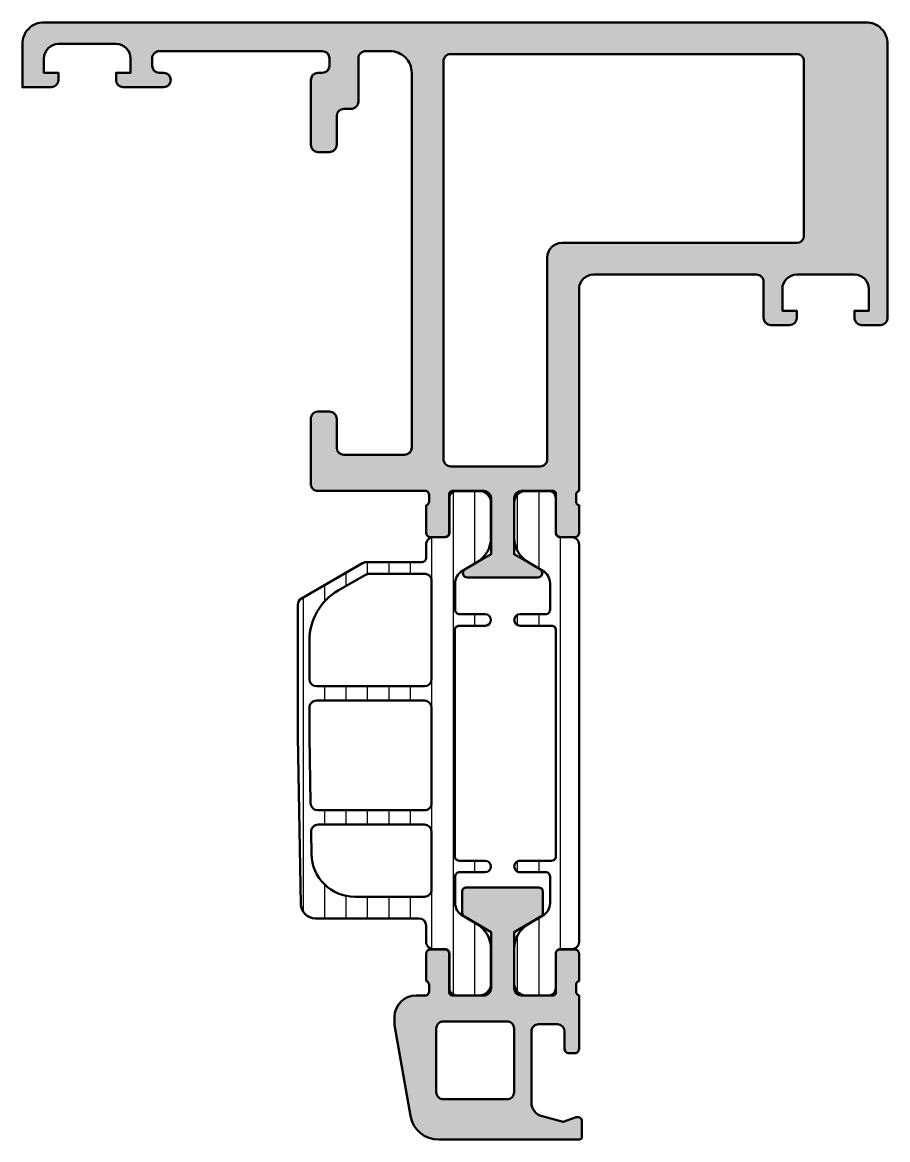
# Model space of a CAD drawing. Extents: x -38.8 to 21.2, y 0 to 77.5.
import ezdxf

# ---------------------------------------------------------------- set-up
doc = ezdxf.new("R2010")
doc.units = 0
for name, color, linetype, lineweight in [('0S-Alu contour', 7, 'Continuous', 50), ('0S-Alu hatch', 252, 'Continuous', 25), ('0S-Plastic contour', 254, 'Continuous', 50), ('0S-Plastic hatch', 253, 'Continuous', 25)]:
    doc.layers.add(name, color=color, linetype=linetype, lineweight=lineweight)
pattern_1 = [(90, (0, 0), (-1.4859, 0), [])]

# ---------------------------------------------------------------- blocks, each defined once
blk = doc.blocks.new('357640__D321DD7D_961F_43FC_97DF_E1B0B6BE4AD1_')
at = {"layer": '0S-Alu hatch'}
h = blk.add_hatch(color=256, dxfattribs=at)
edge = h.paths.add_edge_path()
edge.add_line((-12.99999111273661, 7.939770151971302), (-11.89141286335394, 1.652680338422811))
edge.add_arc((-9.921797072591012, 1.999975078920257), 1.999999999999967, 189.9999530246873, 269.9999438409196)
edge.add_line((-9.921799032912727, -2.49210787486e-05), (-0.1999980454593881, -3.44500075755e-05))
edge.add_arc((-0.1999978494272128, 0.1999655499923278), 0.1999999999999994, 269.9999438409185, 360.0000483193646)
edge.add_line((2.1505727155e-06, 0.1999657186323972), (3.0541311489e-06, 1.271507101952622))
edge.add_arc((-0.2999969458687346, 1.271507354922263), 0.2999999999999901, 359.9999516881788, 470.001608166355)
edge.add_line((-0.402610901356761, 1.553412261121314), (-1.299997385649582, 1.226761767533417))
edge.add_line((-1.299997385649582, 1.226761767533417), (-2.759085612879559, 1.617723279705401))
edge.add_ellipse((-2.500266567777028, 2.58364910599451), major_axis=(-1.000000000000041, 0), ratio=1, start_angle=-4.9885519899817155e-05, end_angle=75.00000000000011, ccw=False)
edge.add_line((-3.500266567776691, 2.583649976661082), (-3.500262224592113, 7.499993549540462))
edge.add_ellipse((-3.000262224592454, 7.499993114164766), major_axis=(-0.4999999999998485, 0), ratio=1, start_angle=269.99995010963244, end_angle=359.99995011448, ccw=False)
edge.add_line((-3.000261789216864, 7.999993114164425), (-1.69999106029406, 7.999991981951481))
edge.add_ellipse((-1.699991495669848, 7.499991981951694), major_axis=(-0.4999999999999764, 0), ratio=1, start_angle=180.0000498928255, end_angle=269.9999501096096, ccw=False)
edge.add_line((-1.199991495670062, 7.499992417348734), (-1.199992540909292, 6.299604201717173))
edge.add_arc((-0.9001633338710276, 6.299591513113746), 0.2998292073067519, 179.9975752747276, 269.999950109574)
edge.add_line((-0.9001635949479693, 5.999762305807108), (-0.4999928019965339, 5.999761957358558))
edge.add_arc((-0.4999925407716788, 6.299761957358448), 0.3000000000000043, 269.9999501097277, 360.0000498928255)
edge.add_line((-0.1999925407717882, 6.299762218596671), (-0.1999893188470096, 9.999926895736422))
edge.add_ellipse((-0.121151435311873, 10.26745236404763), major_axis=(-0.2789001399702585, 0), ratio=1, start_angle=-1.1645893691591027, end_angle=73.5801235853803, ccw=False)
edge.add_line((-0.3999939644481334, 10.27312087534456), (-0.3999939644865051, 10.72741138597161))
edge.add_ellipse((-0.1211258688441177, 10.73307204547211), major_axis=(-0.2789255417368448, 0), ratio=1, start_angle=-73.57540543989722, end_angle=1.1628700777038148, ccw=False)
edge.add_line((-0.1999929645093701, 11.00061538598822), (-0.1999929646692422, 12.89993187537024))
edge.add_arc((-0.4999929646694952, 12.89993187534518), 0.3000000000002529, 0, 90.00000000484599)
edge.add_line((-0.4999929646948687, 13.19993187534543), (-1.499992964693944, 13.19993187526132))
edge.add_arc((-1.499992964668969, 12.89993187526072), 0.3000000000006011, 90.00000000476997, 180)
edge.add_line((-1.79999296466957, 12.89993187526072), (-1.799992964441365, 10.19996781677526))
edge.add_ellipse((-1.999992964441279, 10.19996781675836), major_axis=(-0.199999999999914, 0), ratio=1, start_angle=89.99994870546038, end_angle=180, ccw=False)
edge.add_line((-1.999993143493, 9.999967816758526), (-4.200008155299624, 9.999969786340728))
edge.add_ellipse((-4.20000733844904, 10.49996965851335), major_axis=(-0.4999998721732901, 0), ratio=1, start_angle=-7.174747167937312e-05, end_angle=89.9999063957942, ccw=False)
edge.add_line((-4.700007210621938, 10.49997028462799), (-4.700003814657719, 14.40000794031817))
edge.add_line((-4.700003814657719, 14.40000794031817), (-2.849986320234549, 15.46811389085599))
edge.add_arc((-2.999986094006327, 15.72792164260341), 0.2999999999993928, 299.9999501096173, 360.0000234127089)
edge.add_line((-2.699986094006959, 15.72792176519207), (-2.699986694978008, 17.19996889726086))
edge.add_arc((-2.999986694978073, 17.19996877476735), 0.3000000000000897, 2.34127089025e-05, 89.99995010956076)
edge.add_line((-2.999986433752344, 17.49996877476732), (-7.999986433750002, 17.49997312852504))
edge.add_arc((-7.999986694975557, 17.19997312852524), 0.2999999999999119, 89.999950109594, 179.9999765872911)
edge.add_line((-8.299986694975445, 17.1999732511139), (-8.29998609400156, 15.72791863228124))
edge.add_arc((-7.999986094001922, 15.72791875477514), 0.2999999999996634, 180.0000234127089, 239.9999501096357)
edge.add_line((-8.149986320229475, 15.46811126425287), (-6.299983228708683, 14.40000933350303))
edge.add_line((-6.299983228708683, 14.40000933350303), (-6.299986624672918, 10.49997153475755))
edge.add_ellipse((-6.799986259015163, 10.49997173171449), major_axis=(-0.4999996343422841, 0), ratio=1, start_angle=89.99995010902722, end_angle=179.9999774274132, ccw=False)
edge.add_line((-6.799986694395716, 9.999972097372394), (-8.99999330790785, 9.999974159427722))
edge.add_ellipse((-8.999993136049643, 10.19997398781976), major_axis=(-0.1999998283921115, 0), ratio=1, start_angle=0, end_angle=89.99995076620792, ccw=False)
edge.add_line((-9.199992964441753, 10.19997398781976), (-9.199992964669576, 12.89993209095401))
edge.add_arc((-9.499992964669861, 12.89993209092813), 0.3000000000002849, 0, 90.00000000490842)
edge.add_line((-9.499992964695561, 13.19993209092842), (-10.49999296469507, 13.19993209084406))
edge.add_arc((-10.49999296466939, 12.89993209084414), 0.2999999999999119, 90.00000000490365, 180)
edge.add_line((-10.7999929646693, 12.89993209084414), (-10.79999296450925, 11.00061560143632))
edge.add_ellipse((-10.87886006012955, 10.73307226090672), major_axis=(-0.2789255417370709, 0), ratio=1, start_angle=178.8371299319497, end_angle=253.5754054495378, ccw=False)
edge.add_line((-10.59999196448599, 10.7274116014532), (-10.59999196444772, 10.27312109082621))
edge.add_ellipse((-10.87941216304725, 10.26740637174384), major_axis=(-0.2794786313827804, 0), ratio=1, start_angle=106.8845825381984, end_angle=181.1716534613458, ccw=False)
edge.add_line((-10.79823907064438, 9.999975568601519), (-11.49998933780747, 9.999976170763262))
edge.add_arc((-11.49999062493572, 8.499976170763802), 1.500000000000012, 89.9999508353224, 179.9999501071745)
edge.add_line((-12.99999062493516, 8.499977476954918), (-12.99999111273661, 7.939770151971302))
edge = h.paths.add_edge_path()
edge.add_line((-10.10026588176886, 3.299973928765595), (-10.10026205043966, 7.699999296500834))
edge.add_ellipse((-9.600469821645502, 7.700206632494833), major_axis=(-0.4997922718002397, 0), ratio=1, start_angle=-90.02381396960482, end_angle=0.02376883039397626, ccw=False)
edge.add_line((-9.600262091901222, 8.199998861125488), (-5.200261615065691, 8.199995029817844))
edge.add_ellipse((-5.200054279122657, 7.700202800775095), major_axis=(-0.4997922720488109, 0), ratio=1, start_angle=179.9761313946628, end_angle=270.0237688245344, ccw=False)
edge.add_line((-4.700262050441742, 7.699994594442003), (-4.700265881770889, 3.299969226706606))
edge.add_ellipse((-5.200020564824232, 3.299725297916779), major_axis=(-0.4997547425838017, 0), ratio=1, start_angle=89.97182503693529, end_angle=180.0279658991158, ccw=False)
edge.add_line((-5.200266317146059, 2.799970615756824), (-9.600266317144026, 2.799974447064271))
edge.add_ellipse((-9.600511199141472, 3.299729129651055), major_axis=(-0.4997547425834098, 0), ratio=1, start_angle=-0.02806567993087583, end_angle=90.0280751822811, ccw=False)
at = {"layer": '0S-Alu contour', "color": 7}
for points in [[(-8.299986694975445, 17.1999732511139), (-8.29998609400156, 15.72791863228124)], [(-2.999986433752344, 17.49996877476732), (-7.999986433750002, 17.49997312852504)], [(-2.699986094006959, 15.72792176519207), (-2.699986694978008, 17.19996889726086)], [(-8.149986320229475, 15.46811126425287), (-6.299983228708683, 14.40000933350303), (-6.299986624672918, 10.49997153475755)], [(-4.700007210621938, 10.49997028462799), (-4.700003814657719, 14.40000794031817), (-2.849986320234549, 15.46811389085599)], [(-9.499992964695561, 13.19993209092842), (-10.49999296469507, 13.19993209084406)], [(-0.4999929646948687, 13.19993187534543), (-1.499992964693944, 13.19993187526132)], [(-10.7999929646693, 12.89993209084414), (-10.79999296450925, 11.00061560143632)], [(-9.199992964441753, 10.19997398781976), (-9.199992964669576, 12.89993209095401)], [(-1.79999296466957, 12.89993187526072), (-1.799992964441365, 10.19996781677526)], [(-0.1999929645093701, 11.00061538598822), (-0.1999929646692422, 12.89993187537024)], [(-10.59999196448599, 10.7274116014532), (-10.59999196444772, 10.27312109082621)], [(-0.3999939644481334, 10.27312087534456), (-0.3999939644865051, 10.72741138597161)], [(-10.79823907064438, 9.999975568601519), (-11.49998933780747, 9.999976170763262)], [(-6.799986694395716, 9.999972097372394), (-8.99999330790785, 9.999974159427722)], [(-1.999993143493, 9.999967816758526), (-4.200008155299624, 9.999969786340728)], [(-0.1999925407717882, 6.299762218596671), (-0.1999893188470096, 9.999926895736422)], [(-12.99999062493516, 8.499977476954918), (-12.99999111273661, 7.939770151971302)], [(-12.99999111273661, 7.939770151971302), (-11.89141286335394, 1.652680338422811)], [(-9.600262091901222, 8.199998861125488), (-5.200261615065691, 8.199995029817844)], [(-3.000261789216864, 7.999993114164425), (-1.69999106029406, 7.999991981951481)], [(-10.10026588176886, 3.299973928765595), (-10.10026205043966, 7.699999296500834)], [(-4.700262050441742, 7.699994594442003), (-4.700265881770889, 3.299969226706606)], [(-3.500266567776691, 2.583649976661082), (-3.500262224592113, 7.499993549540462)], [(-1.199991495670062, 7.499992417348734), (-1.199992540909292, 6.299604201717173)], [(-0.9001635949479693, 5.999762305807108), (-0.4999928019965339, 5.999761957358558)], [(-5.200266317146059, 2.799970615756824), (-9.600266317144026, 2.799974447064271)], [(-0.402610901356761, 1.553412261121314), (-1.299997385649582, 1.226761767533417), (-2.759085612879559, 1.617723279705401)], [(2.1505727155e-06, 0.1999657186323972), (3.0541311489e-06, 1.271507101952622)], [(-9.921799032912727, -2.49210787486e-05), (-0.1999980454593881, -3.44500075755e-05)]]:
    blk.add_lwpolyline(points, dxfattribs=at)
for centre, radius, start, end in [((-7.999986694975557, 17.19997312852524), 0.2999999999999119, 89.999950109594, 179.9999765872911), ((-2.999986694978073, 17.19996877476735), 0.3000000000000897, 2.34127089025e-05, 89.99995010956076), ((-7.999986094001922, 15.72791875477514), 0.2999999999996634, 180.0000234127089, 239.9999501096357), ((-2.999986094006327, 15.72792164260341), 0.2999999999993928, 299.9999501096173, 2.34127089025e-05), ((-10.49999296466939, 12.89993209084414), 0.2999999999999119, 90.00000000490365, 180), ((-9.499992964669861, 12.89993209092813), 0.3000000000002849, 0, 90.00000000490842), ((-1.499992964668969, 12.89993187526072), 0.3000000000006011, 90.00000000476997, 180), ((-0.4999929646694952, 12.89993187534518), 0.3000000000002529, 0, 90.00000000484599), ((-11.49999062493572, 8.499976170763802), 1.500000000000012, 89.9999508353224, 179.9999501071745), ((-0.9001633338710276, 6.299591513113746), 0.2998292073067519, 179.9975752747276, 269.999950109574), ((-0.4999925407716788, 6.299761957358448), 0.3000000000000043, 269.9999501097277, 4.98928254792e-05), ((-9.921797072591012, 1.999975078920257), 1.999999999999967, 189.9999530246873, 269.9999438409196), ((-0.2999969458687346, 1.271507354922263), 0.2999999999999901, 359.9999516881788, 110.001608166355), ((-0.1999978494272128, 0.1999655499923278), 0.1999999999999994, 269.9999438409185, 4.8319364578e-05)]:
    blk.add_arc(centre, radius, start, end, dxfattribs=at)
at = {"layer": '0S-Alu contour', "color": 7, "extrusion": (0, 0, -1)}
for centre, radius, start, end in [((10.87886006012955, 10.73307226090672), 0.2789255417370709, 106.4245945504622, 181.1628700680504), ((0.1211258688441177, 10.73307204547211), 0.2789255417368448, 358.8371299222962, 73.57540543989721), ((10.87941216304725, 10.26740637174384), 0.2794786313827804, 178.8283465386542, 253.1154174618016), ((8.999993136049643, 10.19997398781976), 0.1999998283921115, 270.0000492337921, 0), ((6.799986259015163, 10.49997173171449), 0.4999996343422841, 180.0000225725868, 270.0000498909728), ((4.20000733844904, 10.49996965851335), 0.4999998721732901, 270.0000936042058, 7.17474717217e-05), ((1.999992964441279, 10.19996781675836), 0.199999999999914, 180, 270.0000512945396), ((0.121151435311873, 10.26745236404763), 0.2789001399702585, 286.4198764146197, 1.164589369159084), ((9.600469821645502, 7.700206632494833), 0.4997922718002397, 359.976231169606, 90.02381396960484), ((5.200054279122657, 7.700202800775095), 0.4997922720488109, 89.97623117546559, 180.0238686053373), ((3.000262224592454, 7.499993114164766), 0.4999999999998485, 4.98855199919e-05, 90.00004989036758), ((1.699991495669848, 7.499991981951694), 0.4999999999999764, 90.00004989039039, 179.9999501071745), ((9.600511199141472, 3.299729129651055), 0.4997547425834098, 269.9719248177189, 0.0280656799309113), ((5.200020564824232, 3.299725297916779), 0.4997547425838017, 179.9720341008842, 270.0281749630647), ((2.500266567777028, 2.58364910599451), 1.000000000000041, 285, 4.98855199919e-05)]:
    blk.add_arc(centre, radius, start, end, dxfattribs=at)
blk = doc.blocks.new('244849__DE2DF8D7_454A_4A4D_9440_1E7F5D85D98D___D8F257C7_D82A_455B_B18D_A8DA3BD8E4F5_')
at = {"layer": '0S-Plastic hatch'}
h = blk.add_hatch(dxfattribs=at)
h.set_pattern_fill('ANSI31', color=256, scale=0.4680000000000001, angle=45, style=0)
h.set_pattern_definition(pattern_1)
edge = h.paths.add_edge_path()
edge.add_line((-0.2000008543449496, 41.28596689382069), (-0.1999850745042764, 13.71396000191624))
edge.add_ellipse((-0.7000008694511167, 13.70998714436757), major_axis=(-0.5000315777962654, 0), ratio=1, start_angle=90.0000000000008, end_angle=180.4552319797608, ccw=False)
edge.add_line((-0.7000008694511092, 13.2099555665713), (-1.510009315147591, 13.2099555665713))
edge.add_arc((-1.51000931514757, 12.90995556657127), 0.3000000000000327, 90.00000000000406, 180.0012329561579)
edge.add_line((-1.810009315078142, 12.90994911082792), (-1.809957884974934, 10.50996632614313))
edge.add_ellipse((-2.309957884859205, 10.50995556657128), major_axis=(-0.5000000000000387, 0), ratio=1, start_angle=90.0000000000012, end_angle=180.0012329561579, ccw=False)
edge.add_line((-2.309957884859194, 10.00995556657124), (-3.890052920988274, 10.00995556657124))
edge.add_ellipse((-3.890052920988267, 10.80995556657125), major_axis=(-0.8000000000000113, 0), ratio=1, start_angle=0, end_angle=89.99999999999949, ccw=False)
edge.add_line((-4.690052920988279, 10.80995556657125), (-4.6900529209883, 13.24207751204884))
edge.add_ellipse((-2.690052920988279, 13.24207751204885), major_axis=(-2.000000000000021, 0), ratio=1, start_angle=300.0001943874095, end_angle=360, ccw=False)
edge.add_line((-3.690058797311863, 14.97412492690746), (-2.711999375639507, 15.53881222165214))
edge.add_arc((-3.212002313801267, 16.40483592908133), 0.9999999999998923, 300.0001943874113, 360.0001943868418)
edge.add_line((-2.21200231380713, 16.40483932177174), (-2.212005118663881, 18.25013432476708))
edge.add_arc((-2.512005118662255, 18.25013330695698), 0.3000000000001001, 0.0001943868417889, 90.00019438739994)
edge.add_line((-2.512006136472301, 18.55013330695535), (-4.289994064047654, 18.55012716669751))
edge.add_ellipse((-4.28999542110715, 18.95012106317959), major_axis=(-0.3999938964843749, 0), ratio=1, start_angle=-89.99980561257968, end_angle=90.00019438742032, ccw=False)
edge.add_line((-4.289996778166646, 19.35011495966166), (-2.099991946609904, 19.35012242360249))
edge.add_arc((-2.099987369790468, 19.65011682893798), 0.2999944053704022, 269.9991258755745, 360)
edge.add_line((-1.799992964420066, 19.65011682893798), (-1.79999296442007, 35.34979494583946))
edge.add_arc((-2.099987369790436, 35.34979494583944), 0.2999944053703665, 0, 90.00087412443027)
edge.add_line((-2.099991946609897, 35.6497893511749), (-4.289996778166653, 35.64979681511576))
edge.add_ellipse((-4.28999542110716, 36.04979071159783), major_axis=(-0.3999938964843749, 0), ratio=1, start_angle=-90.0001943874197, end_angle=89.99980561258019, ccw=False)
edge.add_line((-4.289994064047668, 36.4497846080799), (-2.512006136472294, 36.44977846782212))
edge.add_arc((-2.512005118662266, 36.74977846782048), 0.3000000000000824, 269.9998056126034, 359.9998056131582)
edge.add_line((-2.21200511866391, 36.74977745001335), (-2.212002313807126, 38.59507166823838))
edge.add_arc((-3.212002313801203, 38.59507506093871), 0.9999999999998328, 359.9998056131582, 419.999805612588)
edge.add_line((-2.711999375639464, 39.46109876836784), (-3.690058797311884, 40.02578606311256))
edge.add_ellipse((-2.690052920988303, 41.75783347797112), major_axis=(-1.999999999999981, 0), ratio=1, start_angle=0, end_angle=59.99980561259002, ccw=False)
edge.add_line((-4.690052920988284, 41.75783347797112), (-4.690052920988286, 44.1899554234487))
edge.add_ellipse((-3.890052920988274, 44.18995542344869), major_axis=(-0.8000000000000113, 0), ratio=1, start_angle=269.99999999999955, end_angle=360, ccw=False)
edge.add_line((-3.890052920988267, 44.9899554234487), (-2.309957884859215, 44.9899554234487))
edge.add_ellipse((-2.309957884859194, 44.48995542344866), major_axis=(-0.5000000000000285, 0), ratio=1, start_angle=179.9987670438422, end_angle=270.00000000000244, ccw=False)
edge.add_line((-1.809957884974934, 44.48994466387643), (-1.81000931507814, 42.08996187919178))
edge.add_arc((-1.51000931514762, 42.08995542344869), 0.2999999999999813, 179.9987670438421, 270.0000000000027)
edge.add_line((-1.510009315147606, 41.7899554234487), (-0.7000008694511664, 41.7899554234487))
edge.add_ellipse((-0.7000008694511451, 41.28993962599118), major_axis=(-0.5000157974575288, 0), ratio=1, start_angle=179.5447680202417, end_angle=270.00000000000244, ccw=False)
at = {"layer": '0S-Plastic contour', "color": 7}
for points in [[(-3.890052920988267, 44.9899554234487), (-2.309957884859215, 44.9899554234487)], [(-4.690052920988284, 41.75783347797112), (-4.690052920988286, 44.1899554234487)], [(-1.809957884974934, 44.48994466387643), (-1.81000931507814, 42.08996187919178)], [(-1.510009315147606, 41.7899554234487), (-0.7000008694511664, 41.7899554234487)], [(-0.2000008543449496, 41.28596689382069), (-0.1999850745042764, 13.71396000191624)], [(-2.711999375639464, 39.46109876836784), (-3.690058797311884, 40.02578606311256)], [(-2.21200511866391, 36.74977745001335), (-2.212002313807126, 38.59507166823838)], [(-4.289994064047668, 36.4497846080799), (-2.512006136472294, 36.44977846782212)], [(-2.099991946609897, 35.6497893511749), (-4.289996778166653, 35.64979681511576)], [(-1.799992964420066, 19.65011682893798), (-1.79999296442007, 35.34979494583946)], [(-4.289996778166646, 19.35011495966166), (-2.099991946609904, 19.35012242360249)], [(-2.512006136472301, 18.55013330695535), (-4.289994064047654, 18.55012716669751)], [(-2.21200231380713, 16.40483932177174), (-2.212005118663881, 18.25013432476708)], [(-3.690058797311863, 14.97412492690746), (-2.711999375639507, 15.53881222165214)], [(-4.690052920988279, 10.80995556657125), (-4.6900529209883, 13.24207751204884)], [(-0.7000008694511092, 13.2099555665713), (-1.510009315147591, 13.2099555665713)], [(-1.810009315078142, 12.90994911082792), (-1.809957884974934, 10.50996632614313)], [(-2.309957884859194, 10.00995556657124), (-3.890052920988274, 10.00995556657124)]]:
    blk.add_lwpolyline(points, dxfattribs=at)
at = {"layer": '0S-Plastic contour', "color": 7, "extrusion": (0, 0, -1)}
for centre, radius, start, end in [((3.890052920988274, 44.18995542344869), 0.8000000000000113, 0, 90.00000000000048), ((2.309957884859194, 44.48995542344866), 0.5000000000000285, 89.99999999999756, 180.0012329561579), ((2.690052920988303, 41.75783347797112), 1.999999999999981, 300.00019438741, 0), ((0.7000008694511451, 41.28993962599118), 0.5000157974575288, 89.99999999999756, 180.4552319797584), ((4.28999542110716, 36.04979071159783), 0.3999938964843749, 270.0001943874198, 90.00019438741975), ((4.28999542110715, 18.95012106317959), 0.3999938964843749, 269.9998056125797, 89.99980561257973), ((2.690052920988279, 13.24207751204885), 2.000000000000021, 0, 59.9998056125905), ((0.7000008694511167, 13.70998714436757), 0.5000315777962654, 179.5447680202392, 269.9999999999992), ((3.890052920988267, 10.80995556657125), 0.8000000000000113, 270.0000000000005, 0), ((2.309957884859205, 10.50995556657128), 0.5000000000000387, 179.9987670438421, 269.9999999999988)]:
    blk.add_arc(centre, radius, start, end, dxfattribs=at)
at = {"layer": '0S-Plastic contour', "color": 7}
for centre, radius, start, end in [((-1.51000931514762, 42.08995542344869), 0.2999999999999813, 179.9987670438421, 270.0000000000027), ((-3.212002313801203, 38.59507506093871), 0.9999999999998328, 359.9998056131582, 59.99980561258812), ((-2.512005118662266, 36.74977846782048), 0.3000000000000824, 269.9998056126034, 359.9998056131582), ((-2.099987369790436, 35.34979494583944), 0.2999944053703665, 0, 90.00087412443027), ((-2.099987369790468, 19.65011682893798), 0.2999944053704022, 269.9991258755745, 0), ((-2.512005118662255, 18.25013330695698), 0.3000000000001001, 0.0001943868417889, 90.00019438739994), ((-3.212002313801267, 16.40483592908133), 0.9999999999998923, 300.0001943874113, 0.0001943868417889), ((-1.51000931514757, 12.90995556657127), 0.3000000000000327, 90.00000000000406, 180.0012329561579)]:
    blk.add_arc(centre, radius, start, end, dxfattribs=at)
blk = doc.blocks.new('244849__6A273E58_A073_4CFA_9482_DA7D733D8FE4___FA3E787B_3CB0_45FA_A0B5_7852020C2A1F_')
at = {"layer": '0S-Plastic hatch'}
h = blk.add_hatch(dxfattribs=at)
h.set_pattern_fill('ANSI31', color=256, scale=0.4680000000000001, angle=45, style=0)
h.set_pattern_definition(pattern_1)
edge = h.paths.add_edge_path()
edge.add_line((-19.69826999861662, 37.10514078843676), (-19.69826999861662, 27.95012102075395))
edge.add_line((-19.69826999861662, 27.95012102075395), (-19.49057430093015, 16.33224662498418))
edge.add_arc((-18.49073406075197, 16.35012102344855), 1.000000000000015, 181.0241821349763, 269.999998246613)
edge.add_line((-18.49073409135434, 15.35012102344853), (-11.29823573432522, 15.35012080334093))
edge.add_ellipse((-11.29823574962758, 14.85012080334094), major_axis=(-0.499999999999986, 0), ratio=1, start_angle=180, end_angle=269.99999824647847, ccw=False)
edge.add_line((-10.7982357496276, 14.85012080334094), (-10.79823574962755, 13.7140169547896))
edge.add_arc((-10.29822752004025, 13.71004415735123), 0.5000240121979318, 179.5447680202392, 269.9999999999986)
edge.add_line((-10.29822752004026, 13.21002014515329), (-9.48821907434385, 13.21002014515329))
edge.add_ellipse((-9.488219074343803, 12.91002014515327), major_axis=(-0.3000000000000184, 0), ratio=1, start_angle=179.9987670438422, end_angle=270.0000000000088, ccw=False)
edge.add_line((-9.188219074413245, 12.91001368940993), (-9.188270504516497, 10.51003090472517))
edge.add_arc((-8.68827050463221, 10.51002014515336), 0.5000000000000565, 179.9987670438421, 270.0000000000041)
edge.add_line((-8.688270504632175, 10.0100201451533), (-7.108175468503123, 10.01002014515336))
edge.add_arc((-7.108175468503084, 10.81002014515331), 0.7999999999999546, 269.9999999999972, 360)
edge.add_line((-6.308175468503129, 10.81002014515331), (-6.308175468503197, 13.24214209063081))
edge.add_arc((-8.308175468503116, 13.24214209063095), 1.999999999999918, 0, 59.99980561258627)
edge.add_line((-7.308169592179455, 14.97418950548939), (-8.286229013851926, 15.53887680023422))
edge.add_ellipse((-7.786226075690297, 16.40490050766333), major_axis=(-0.9999999999997589, 0), ratio=1, start_angle=-0.00019438684182659927, end_angle=59.99980561259298, ccw=False)
edge.add_line((-8.7862260756843, 16.40490390035374), (-8.78622327082758, 18.25019890334909))
edge.add_ellipse((-8.486223270829218, 18.25019788553891), major_axis=(-0.3000000000000895, 0), ratio=1, start_angle=269.9998056125831, end_angle=359.99980561315823, ccw=False)
edge.add_line((-8.486222253019083, 18.55019788553727), (-6.708234325443786, 18.55019174527945))
edge.add_arc((-6.708232968384276, 18.95018564176155), 0.3999938964844033, 269.9998056125777, 449.9998056125776)
edge.add_line((-6.708231611324766, 19.35017953824365), (-8.517963698720866, 19.35018700218438))
edge.add_ellipse((-8.51796827554027, 19.65018140751988), major_axis=(-0.2999944053704093, 0), ratio=1, start_angle=0, end_angle=90.00087412441951, ccw=False)
edge.add_line((-8.817962680910679, 19.65018140751988), (-8.817962680910666, 35.34985873966406))
edge.add_ellipse((-8.517968275540277, 35.34985873966402), major_axis=(-0.2999944053703913, 0), ratio=1, start_angle=269.9991258755731, end_angle=360, ccw=False)
edge.add_line((-8.517963698720834, 35.6498531449995), (-6.708231611324777, 35.64986060894034))
edge.add_arc((-6.70823296838428, 36.04985450542244), 0.3999938964844033, 270.0001943874213, 450.0001943874212)
edge.add_line((-6.708234325443783, 36.44984840190455), (-8.486222253019164, 36.44984226164666))
edge.add_ellipse((-8.4862232708292, 36.74984226164494), major_axis=(-0.3000000000000042, 0), ratio=1, start_angle=0.00019438684182659927, end_angle=90.00019438739793, ccw=False)
edge.add_line((-8.786223270827477, 36.74984124383782), (-8.786226075684269, 38.59513624682035))
edge.add_ellipse((-7.786226075690141, 38.59513963952074), major_axis=(-0.9999999999998825, 0), ratio=1, start_angle=-59.99980561258502, end_angle=0.00019438684182659927, ccw=False)
edge.add_line((-8.286229013851951, 39.46116334694988), (-7.308169592179552, 40.02585064169449))
edge.add_arc((-8.30817546850308, 41.75789805655305), 1.99999999999996, 300.0001943874086, 360)
edge.add_line((-6.30817546850312, 41.75789805655305), (-6.308175468503108, 44.19002000203073))
edge.add_arc((-7.108175468503137, 44.19002000203072), 0.8000000000000291, 0, 89.99999999999974)
edge.add_line((-7.108175468503134, 44.99002000203074), (-8.688270504632158, 44.99002000203074))
edge.add_arc((-8.688270504632207, 44.49002000203073), 0.5000000000000142, 89.99999999999429, 180.0012329561579)
edge.add_line((-9.188270504516453, 44.49000924245849), (-9.188219074413325, 42.09002645777377))
edge.add_ellipse((-9.48821907434387, 42.0900200020307), major_axis=(-0.3000000000000062, 0), ratio=1, start_angle=89.99999999998852, end_angle=180.0012329561579, ccw=False)
edge.add_line((-9.48821907434393, 41.79002000203069), (-10.29822752004021, 41.7900200020307))
edge.add_arc((-10.29822752004029, 41.28998842423441), 0.5000315777962925, 89.99999999999064, 180.4552319797512)
edge.add_line((-10.79824331498716, 41.28601556668582), (-10.79823574962752, 40.35012078803868))
edge.add_ellipse((-11.09823574962756, 40.35012078803865), major_axis=(-0.3000000000000362, 0), ratio=1, start_angle=90.0000000000129, end_angle=180, ccw=False)
edge.add_line((-11.09823574962749, 40.05012078803861), (-14.96379121116987, 40.05012078803867))
edge.add_arc((-14.96379121117004, 39.55012078803883), 0.4999999999998366, 89.99999999998086, 119.9999999999812)
edge.add_line((-15.21379121116982, 39.98313348993099), (-19.44830477253974, 37.5381334117331))
edge.add_arc((-19.19826999861665, 37.10514078843658), 0.4999999999999753, 120.0046013551466, 180)
edge = h.paths.add_edge_path()
edge.add_ellipse((-14.89826999861704, 34.6227748292947), major_axis=(-3.999999999999609, 0), ratio=1, start_angle=299.99999999999864, end_angle=360, ccw=False)
edge.add_line((-16.89826999861677, 38.08687644443216), (-14.99949709765746, 39.18313348993103))
edge.add_ellipse((-14.74949709765766, 38.75012078803918), major_axis=(-0.4999999999995812, 0), ratio=1, start_angle=270.00000000000733, end_angle=300.0000000000021, ccw=False)
edge.add_line((-14.74949709765772, 39.25012078803876), (-10.91802351639188, 39.25012078803872))
edge.add_ellipse((-10.91802351639183, 38.75012078803871), major_axis=(-0.5000000000000071, 0), ratio=1, start_angle=180, end_angle=270.0000000000057, ccw=False)
edge.add_line((-10.41802351639182, 38.75012078803872), (-10.41802351639182, 31.95015207124337))
edge.add_ellipse((-10.91802351639174, 31.95015207124337), major_axis=(-0.4999999999999112, 0), ratio=1, start_angle=90.00000000000608, end_angle=180, ccw=False)
edge.add_line((-10.91802351639168, 31.45015207124346), (-18.39826999861657, 31.45015207124345))
edge.add_ellipse((-18.39826999861657, 31.95015207124354), major_axis=(-0.5000000000000889, 0), ratio=1, start_angle=0, end_angle=90, ccw=False)
edge.add_line((-18.89826999861666, 31.95015207124356), (-18.89826999861665, 34.6227748292947))
edge = h.paths.add_edge_path()
edge.add_line((-18.81587485130012, 23.34118360410707), (-18.89826999861663, 27.95012102075418))
edge.add_line((-18.89826999861663, 27.95012102075418), (-18.89826999861665, 29.95015207124352))
edge.add_ellipse((-18.39826999861672, 29.95015207124352), major_axis=(-0.499999999999929, 0), ratio=1, start_angle=269.9999999999951, end_angle=360, ccw=False)
edge.add_line((-18.39826999861668, 30.45015207124345), (-10.91802351639187, 30.45015207124351))
edge.add_ellipse((-10.91802351639195, 29.95015207124339), major_axis=(-0.5000000000001208, 0), ratio=1, start_angle=180, end_angle=269.9999999999915, ccw=False)
edge.add_line((-10.41802351639182, 29.95015207124334), (-10.41802351639194, 23.35012080333919))
edge.add_ellipse((-10.9180235163919, 23.35012080333919), major_axis=(-0.499999999999961, 0), ratio=1, start_angle=89.9999999999971, end_angle=180, ccw=False)
edge.add_line((-10.91802351639193, 22.85012080333923), (-18.31595473121105, 22.85012080333923))
edge.add_ellipse((-18.315954731211, 23.35012080333926), major_axis=(-0.5000000000000356, 0), ratio=1, start_angle=1.0241821349770817, end_angle=89.99999999999471, ccw=False)
edge = h.paths.add_edge_path()
edge.add_ellipse((-18.28021878448688, 21.35115912488462), major_axis=(-0.5000000000000238, 0), ratio=1, start_angle=-90.0080807048285, end_angle=1.0241821349757174, ccw=False)
edge.add_line((-18.28014826703455, 21.85115911991193), (-10.91802351639171, 21.85012080333928))
edge.add_ellipse((-10.91802351639171, 21.35012080333951), major_axis=(-0.4999999999997727, 0), ratio=1, start_angle=180, end_angle=270, ccw=False)
edge.add_line((-10.41802351639194, 21.35012080333951), (-10.41802351639203, 17.35012080333937))
edge.add_ellipse((-10.91802351639195, 17.35012080333937), major_axis=(-0.4999999999999219, 0), ratio=1, start_angle=89.99999999999591, end_angle=180, ccw=False)
edge.add_line((-10.91802351639199, 16.85012080333945), (-15.75298487697845, 16.85012080333927))
edge.add_ellipse((-15.75298487697857, 19.85012080333928), major_axis=(-3.000000000000003, 0), ratio=1, start_angle=1.0241821349757174, end_angle=90.00000000000227, ccw=False)
edge.add_line((-18.75250559751308, 19.79649760794621), (-18.78013890457599, 21.34222192565244))
at = {"layer": '0S-Alu contour', "color": 7}
for points in [[(-16.89826999861677, 38.08687644443216), (-14.99949709765746, 39.18313348993103)], [(-14.74949709765772, 39.25012078803876), (-10.91802351639188, 39.25012078803872)], [(-10.41802351639182, 38.75012078803872), (-10.41802351639182, 31.95015207124337)], [(-18.89826999861666, 31.95015207124356), (-18.89826999861665, 34.6227748292947)], [(-10.91802351639168, 31.45015207124346), (-18.39826999861657, 31.45015207124345)], [(-18.39826999861668, 30.45015207124345), (-10.91802351639187, 30.45015207124351)], [(-18.81587485130012, 23.34118360410707), (-18.89826999861663, 27.95012102075418), (-18.89826999861665, 29.95015207124352)], [(-10.41802351639182, 29.95015207124334), (-10.41802351639194, 23.35012080333919)], [(-10.91802351639193, 22.85012080333923), (-18.31595473121105, 22.85012080333923)], [(-18.28014826703455, 21.85115911991193), (-10.91802351639171, 21.85012080333928)], [(-18.75250559751308, 19.79649760794621), (-18.78013890457599, 21.34222192565244)], [(-10.41802351639194, 21.35012080333951), (-10.41802351639203, 17.35012080333937)], [(-10.91802351639199, 16.85012080333945), (-15.75298487697845, 16.85012080333927)]]:
    blk.add_lwpolyline(points, dxfattribs=at)
at = {"layer": '0S-Alu contour', "color": 7, "extrusion": (0, 0, -1)}
for centre, radius, start, end in [((14.74949709765766, 38.75012078803918), 0.4999999999995812, 59.99999999999791, 89.99999999999265), ((10.91802351639183, 38.75012078803871), 0.5000000000000071, 89.99999999999429, 180), ((14.89826999861704, 34.6227748292947), 3.999999999999609, 0, 60.00000000000137), ((18.39826999861657, 31.95015207124354), 0.5000000000000889, 270, 0), ((10.91802351639174, 31.95015207124337), 0.4999999999999112, 180, 269.9999999999939), ((18.39826999861672, 29.95015207124352), 0.499999999999929, 0, 90.00000000000487), ((10.91802351639195, 29.95015207124339), 0.5000000000001208, 90.00000000000855, 180), ((18.315954731211, 23.35012080333926), 0.5000000000000356, 270.0000000000053, 358.9758178650229), ((10.9180235163919, 23.35012080333919), 0.499999999999961, 180, 270.0000000000029), ((18.28021878448688, 21.35115912488462), 0.5000000000000238, 358.9758178650243, 90.00808070482852), ((10.91802351639171, 21.35012080333951), 0.4999999999997727, 90, 180), ((15.75298487697857, 19.85012080333928), 3.000000000000003, 269.9999999999977, 358.9758178650243), ((10.91802351639195, 17.35012080333937), 0.4999999999999219, 180, 270.0000000000041)]:
    blk.add_arc(centre, radius, start, end, dxfattribs=at)
at = {"layer": '0S-Plastic contour', "color": 7}
for points in [[(-7.108175468503134, 44.99002000203074), (-8.688270504632158, 44.99002000203074)], [(-9.188270504516453, 44.49000924245849), (-9.188219074413325, 42.09002645777377)], [(-6.30817546850312, 41.75789805655305), (-6.308175468503108, 44.19002000203073)], [(-10.79824331498716, 41.28601556668582), (-10.79823574962752, 40.35012078803868)], [(-9.48821907434393, 41.79002000203069), (-10.29822752004021, 41.7900200020307)], [(-15.21379121116982, 39.98313348993099), (-19.44830477253974, 37.5381334117331)], [(-11.09823574962749, 40.05012078803861), (-14.96379121116987, 40.05012078803867)], [(-8.286229013851951, 39.46116334694988), (-7.308169592179552, 40.02585064169449)], [(-8.786223270827477, 36.74984124383782), (-8.786226075684269, 38.59513624682035)], [(-19.69826999861662, 37.10514078843676), (-19.69826999861662, 27.95012102075395), (-19.49057430093015, 16.33224662498418)], [(-6.708234325443783, 36.44984840190455), (-8.486222253019164, 36.44984226164666)], [(-8.817962680910679, 19.65018140751988), (-8.817962680910666, 35.34985873966406)], [(-8.517963698720834, 35.6498531449995), (-6.708231611324777, 35.64986060894034)], [(-6.708231611324766, 19.35017953824365), (-8.517963698720866, 19.35018700218438)], [(-8.7862260756843, 16.40490390035374), (-8.78622327082758, 18.25019890334909)], [(-8.486222253019083, 18.55019788553727), (-6.708234325443786, 18.55019174527945)], [(-7.308169592179455, 14.97418950548939), (-8.286229013851926, 15.53887680023422)], [(-18.49073409135434, 15.35012102344853), (-11.29823573432522, 15.35012080334093)], [(-10.7982357496276, 14.85012080334094), (-10.79823574962755, 13.7140169547896)], [(-10.29822752004026, 13.21002014515329), (-9.48821907434385, 13.21002014515329)], [(-6.308175468503129, 10.81002014515331), (-6.308175468503197, 13.24214209063081)], [(-9.188219074413245, 12.91001368940993), (-9.188270504516497, 10.51003090472517)], [(-8.688270504632175, 10.0100201451533), (-7.108175468503123, 10.01002014515336)]]:
    blk.add_lwpolyline(points, dxfattribs=at)
for centre, radius, start, end in [((-8.688270504632207, 44.49002000203073), 0.5000000000000142, 89.99999999999429, 180.0012329561579), ((-7.108175468503137, 44.19002000203072), 0.8000000000000291, 0, 89.99999999999974), ((-10.29822752004029, 41.28998842423441), 0.5000315777962925, 89.99999999999064, 180.4552319797512), ((-8.30817546850308, 41.75789805655305), 1.99999999999996, 300.0001943874086, 0), ((-14.96379121117004, 39.55012078803883), 0.4999999999998366, 89.99999999998086, 119.9999999999812), ((-19.19826999861665, 37.10514078843658), 0.4999999999999753, 120.0046013551466, 180), ((-6.70823296838428, 36.04985450542244), 0.3999938964844033, 270.0001943874213, 90.00019438742127), ((-6.708232968384276, 18.95018564176155), 0.3999938964844033, 269.9998056125777, 89.99980561257769), ((-18.49073406075197, 16.35012102344855), 1.000000000000015, 181.0241821349763, 269.999998246613), ((-8.308175468503116, 13.24214209063095), 1.999999999999918, 0, 59.99980561258627), ((-10.29822752004025, 13.71004415735123), 0.5000240121979318, 179.5447680202392, 269.9999999999986), ((-8.68827050463221, 10.51002014515336), 0.5000000000000565, 179.9987670438421, 270.0000000000041), ((-7.108175468503084, 10.81002014515331), 0.7999999999999546, 269.9999999999972, 0)]:
    blk.add_arc(centre, radius, start, end, dxfattribs=at)
at = {"layer": '0S-Plastic contour', "color": 7, "extrusion": (0, 0, -1)}
for centre, radius, start, end in [((9.48821907434387, 42.0900200020307), 0.3000000000000062, 179.9987670438421, 270.0000000000115), ((11.09823574962756, 40.35012078803865), 0.3000000000000362, 180, 269.9999999999871), ((7.786226075690141, 38.59513963952074), 0.9999999999998825, 359.9998056131582, 59.99980561258503), ((8.4862232708292, 36.74984226164494), 0.3000000000000042, 269.9998056126021, 359.9998056131582), ((8.517968275540277, 35.34985873966402), 0.2999944053703913, 0, 90.00087412442689), ((8.51796827554027, 19.65018140751988), 0.2999944053704094, 269.9991258755805, 0), ((8.486223270829218, 18.25019788553891), 0.3000000000000895, 0.0001943868417889, 90.00019438741691), ((7.786226075690297, 16.40490050766333), 0.9999999999997589, 300.000194387407, 0.0001943868417889), ((11.29823574962758, 14.85012080334094), 0.499999999999986, 90.00000175352152, 180), ((9.488219074343803, 12.91002014515327), 0.3000000000000185, 89.99999999999118, 180.0012329561579)]:
    blk.add_arc(centre, radius, start, end, dxfattribs=at)
blk = doc.blocks.new('357630__00BC34FD_601C_4739_AF76_6467A5ADBD0F_')
at = {"layer": '0S-Alu hatch'}
h = blk.add_hatch(color=256, dxfattribs=at)
edge = h.paths.add_edge_path()
edge.add_line((-38.8, 76.00000000000021), (-38.80000000000006, 73.0000000000001))
edge.add_line((-38.80000000000006, 73.0000000000001), (-36.80000000000005, 73.0000000000001))
edge.add_arc((-36.80000000000005, 73.5000000000001), 0.5, 270, 360)
edge.add_line((-36.30000000000006, 73.5000000000001), (-36.30000000000006, 74.0000000000001))
edge.add_line((-36.30000000000006, 74.0000000000001), (-37.30000000000006, 74.0000000000001))
edge.add_line((-37.30000000000006, 74.0000000000001), (-37.30000000000006, 75.0000000000001))
edge.add_ellipse((-36.30000000000006, 75.0000000000001), major_axis=(-1, 0), ratio=1, start_angle=270, end_angle=360, ccw=False)
edge.add_line((-36.30000000000006, 76.0000000000001), (-32.30000000000006, 76.0000000000001))
edge.add_ellipse((-32.30000000000006, 75.0000000000001), major_axis=(-1, 0), ratio=1, start_angle=180, end_angle=270, ccw=False)
edge.add_line((-31.30000000000006, 75.0000000000001), (-31.30000000000006, 74.0000000000001))
edge.add_line((-31.30000000000006, 74.0000000000001), (-32.30000000000006, 74.0000000000001))
edge.add_line((-32.30000000000006, 74.0000000000001), (-32.30000000000006, 73.5000000000001))
edge.add_arc((-31.80000000000005, 73.5000000000001), 0.5, 180, 270)
edge.add_line((-31.80000000000005, 73.0000000000001), (-28.99999999999998, 73.0000000000001))
edge.add_arc((-28.99999999999998, 73.5000000000001), 0.5, 270, 450)
edge.add_line((-28.99999999999998, 74.0000000000001), (-29.30000000000005, 74.0000000000001))
edge.add_ellipse((-29.30000000000005, 74.50000000000009), major_axis=(-0.5, 0), ratio=1, start_angle=0, end_angle=90, ccw=False)
edge.add_line((-29.80000000000006, 74.50000000000009), (-29.80000000000006, 75.0000000000001))
edge.add_ellipse((-29.30000000000004, 75.00000000000009), major_axis=(-0.5000000000000142, 0), ratio=1, start_angle=269.9999999999955, end_angle=360, ccw=False)
edge.add_line((-29.3, 75.5000000000001), (-17.99999866485574, 75.5000000000001))
edge.add_ellipse((-17.99999866485574, 75.00000000000009), major_axis=(-0.5000000000000142, 0), ratio=1, start_angle=180, end_angle=269.9999999999992, ccw=False)
edge.add_line((-17.49999866485573, 75.00000000000009), (-17.49999866485573, 74.50000000000009))
edge.add_ellipse((-17.99999866485574, 74.50000000000009), major_axis=(-0.5, 0), ratio=1, start_angle=90, end_angle=180, ccw=False)
edge.add_line((-17.99999866485574, 74.0000000000001), (-18.29999866485569, 74.00000000000016))
edge.add_arc((-18.29999866485567, 73.50000000000014), 0.5000000000000142, 90.00000000000244, 180)
edge.add_line((-18.79999866485568, 73.50000000000014), (-18.79999866485569, 69.00000000000016))
edge.add_arc((-18.29999866485568, 69.00000000000011), 0.5000000000000071, 180, 269.9999999999931)
edge.add_line((-18.29999866485574, 68.50000000000011), (-17.49999866485579, 68.5000000000001))
edge.add_arc((-17.49999866485576, 69.00000000000011), 0.5000000000000285, 269.9999999999968, 360)
edge.add_line((-16.99999866485574, 69.00000000000011), (-16.99999866485574, 71.0000000000001))
edge.add_ellipse((-16.49999866485574, 71.0000000000001), major_axis=(-0.5, 0), ratio=1, start_angle=270, end_angle=360, ccw=False)
edge.add_line((-16.49999866485574, 71.5000000000001), (-15.99999866485574, 71.5000000000001))
edge.add_arc((-15.99999866485571, 72.00000000000007), 0.4999999999999716, 269.9999999999976, 360)
edge.add_line((-15.49999866485574, 72.00000000000006), (-15.49999866485574, 75.00000000000016))
edge.add_ellipse((-15.00005776511194, 75.00000000000011), major_axis=(-0.4999408997438018, 0), ratio=1, start_angle=269.99999999999795, end_angle=360, ccw=False)
edge.add_line((-15.00005776511192, 75.49994089974392), (-13.29999732971156, 75.49994089974392))
edge.add_ellipse((-13.29999732971144, 73.99994089974415), major_axis=(-1.499999999999772, 0), ratio=1, start_angle=180, end_angle=270.0000000000048, ccw=False)
edge.add_line((-11.79999732971166, 73.99994089974415), (-11.79999732971178, 48.00004089974446))
edge.add_ellipse((-12.29999732971165, 48.00004089974404), major_axis=(-0.4999999999998615, 0), ratio=1, start_angle=90.00000000005622, end_angle=180, ccw=False)
edge.add_line((-12.29999732971116, 47.50004089974417), (-16.49999999999936, 47.50004089974417))
edge.add_ellipse((-16.49999999999927, 48.00004089974409), major_axis=(-0.4999999999999148, 0), ratio=1, start_angle=0, end_angle=89.99999999998983, ccw=False)
edge.add_line((-16.99999999999918, 48.00004089974409), (-16.99999999999947, 50.00000000000021))
edge.add_arc((-17.49999999999985, 49.99999999999994), 0.5000000000003766, 0, 90.00000000004071)
edge.add_line((-17.5000000000002, 50.50000000000032), (-18.29999999999954, 50.49999999999993))
edge.add_arc((-18.29999999999978, 50.00000000000023), 0.4999999999997016, 89.99999999997232, 180)
edge.add_line((-18.79999999999948, 50.00000000000023), (-18.79999999999948, 45.50000000000032))
edge.add_arc((-18.29999999999918, 45.5000000000003), 0.5000000000003091, 180, 270.0000000000167)
edge.add_line((-18.29999999999903, 44.99999999999999), (-10.79998916046211, 45.00000000000066))
edge.add_ellipse((-10.87882554457309, 44.73247961986149), major_axis=(-0.2788948354658137, 0), ratio=1, start_angle=178.8354106260045, end_angle=253.5801235805439, ccw=False)
edge.add_line((-10.59998831884604, 44.72681121635251), (-10.59998831884585, 44.27252070572576))
edge.add_ellipse((-10.87885641448908, 44.26686004624874), major_axis=(-0.2789255417372065, 0), ratio=1, start_angle=106.42459455529351, end_angle=181.1628700728778, ccw=False)
edge.add_line((-10.79998931884618, 43.99931670572566), (-10.79998931884653, 42.10000021634384))
edge.add_arc((-10.49998931884627, 42.10000021634352), 0.3000000000002601, 180, 269.9999999999966)
edge.add_line((-10.49998931884628, 41.80000021634326), (-9.499989318847131, 41.80000021634304))
edge.add_arc((-9.49998931884678, 42.1000002163437), 0.3000000000006651, 269.9999999999328, 360)
edge.add_line((-9.199989318846114, 42.1000002163437), (-9.199989318846624, 44.80000001260741))
edge.add_ellipse((-8.999989318846637, 44.80000001260741), major_axis=(-0.1999999999999886, 0), ratio=1, start_angle=269.99999934330856, end_angle=360, ccw=False)
edge.add_line((-8.999989316554352, 45.00000001260739), (-6.799988953194656, 44.99999998739212))
edge.add_ellipse((-6.799988953189121, 44.50000035304936), major_axis=(-0.499999634342764, 0), ratio=1, start_angle=180.0000273207567, end_angle=270.00000000063426, ccw=False)
edge.add_line((-6.299989318846414, 44.50000059146776), (-6.2999893188463, 40.59996231588415))
edge.add_line((-6.2999893188463, 40.59996231588415), (-8.101590095901692, 39.55980762227914))
edge.add_arc((-7.951590095901515, 39.30000000114379), 0.3000000000001053, 120.0000000000272, 269.9999999999722)
edge.add_line((-7.951590095901661, 39.00000000114367), (-3.04838854179119, 39.00000000114345))
edge.add_arc((-3.048388541791354, 39.30000000114369), 0.3000000000002387, 270.0000000000312, 419.9999999999874)
edge.add_line((-2.898388541791176, 39.5598076222792), (-4.699989318846334, 40.59996231588409))
edge.add_line((-4.699989318846334, 40.59996231588409), (-4.699989318846277, 44.49999999999895))
edge.add_ellipse((-4.199989318846334, 44.49999999999902), major_axis=(-0.4999999999999432, 0), ratio=1, start_angle=270.00000000000733, end_angle=360, ccw=False)
edge.add_line((-4.199989318846398, 44.99999999999896), (-1.99998931884663, 45.00000000000106))
edge.add_ellipse((-1.999989318846552, 44.80000000000104), major_axis=(-0.2000000000000242, 0), ratio=1, start_angle=180, end_angle=270.0000000000224, ccw=False)
edge.add_line((-1.799989318846527, 44.80000000000104), (-1.799989318846357, 42.10000000000068))
edge.add_arc((-1.499989318846061, 42.10000000000131), 0.3000000000002956, 180, 270.000000000076)
edge.add_line((-1.499989318845664, 41.80000000000101), (-0.4999893188461755, 41.80000000000101))
edge.add_arc((-0.4999893188465237, 42.10000000000102), 0.3000000000000114, 270.0000000000664, 360)
edge.add_line((-0.1999893188465123, 42.10000000000102), (-0.1999893188465052, 43.99931648938353))
edge.add_ellipse((-0.121122223203578, 44.26685982990657), major_axis=(-0.278925541737185, 0), ratio=1, start_angle=-1.162870072879116, end_angle=73.57540544469902, ccw=False)
edge.add_line((-0.3999903188467822, 44.2725204893836), (-0.3999903188466689, 44.72681100001044))
edge.add_ellipse((-0.1211528723040089, 44.7324794080082), major_axis=(-0.2788950563270345, 0), ratio=1, start_angle=-73.58012358056402, end_angle=1.1645893739714097, ccw=False)
edge.add_line((-0.1999893188466773, 45.00000000000101), (-0.1999893188466259, 58.99999999999977))
edge.add_ellipse((0.8000106811536227, 58.99999999999997), major_axis=(-1.000000000000248, 0), ratio=1, start_angle=270.000000000011, end_angle=360, ccw=False)
edge.add_line((0.8000106811534307, 60.00000000000022), (12.09999771118176, 60.00000000000021))
edge.add_ellipse((12.10025785295858, 59.50026014177709), major_axis=(-0.4997399259320972, 0), ratio=1, start_angle=179.9701744331647, end_angle=270.029825566833, ccw=False)
edge.add_line((12.5999977111817, 59.50000000000024), (12.59999771118169, 57.00000000000022))
edge.add_arc((13.09973756940492, 56.99973985822344), 0.4997399259321967, 179.9701744331646, 270.0298255668085)
edge.add_line((13.09999771118153, 56.50000000000021), (14.3999969482418, 56.49999999999998))
edge.add_arc((14.40001747590986, 56.99997947233282), 0.4999794727542417, 269.9976476059364, 360.0023523939924)
edge.add_line((14.8999969482427, 57.00000000000027), (14.89999694824225, 57.50000000000021))
edge.add_line((14.89999694824225, 57.50000000000021), (13.89999694824225, 57.49999999999976))
edge.add_line((13.89999694824225, 57.49999999999976), (13.89999694824224, 58.99999999999974))
edge.add_ellipse((14.90002878640011, 58.99996816184256), major_axis=(-1.000031838664691, 0), ratio=1, start_angle=270.0018241339951, end_angle=359.9981758661003, ccw=False)
edge.add_line((14.89999694824225, 60.00000000000044), (18.89999694824271, 60.00000000000021))
edge.add_ellipse((18.89992794841876, 58.99993100017633), major_axis=(-1.000069002204204, 0), ratio=1, start_angle=180.003953125862, end_angle=269.9960468740717, ccw=False)
edge.add_line((19.89999694824264, 58.99999999999913), (19.89999694824224, 57.49999999999976))
edge.add_line((19.89999694824224, 57.49999999999976), (18.89999694824225, 57.50000000000021))
edge.add_line((18.89999694824225, 57.50000000000021), (18.8999969482423, 57.00000000000061))
edge.add_arc((19.3999713555239, 56.99997440728181), 0.4999744079366194, 179.9970671403861, 270.002932859599)
edge.add_line((19.39999694824213, 56.50000000000021), (20.70000000000033, 56.50000000000021))
edge.add_arc((20.69999432902412, 57.00000567097605), 0.5000056710079979, 270.0006498386344, 359.9993501627087)
edge.add_line((21.19999999999996, 57.00000000000177), (21.19999999999995, 76.0000000000001))
edge.add_arc((19.70002811001479, 76.00002810999892), 1.499971890248549, 359.9989262571821, 450.001040580569)
edge.add_line((19.70000086818971, 77.50000000000009), (-37.3, 77.5000000000001))
edge.add_arc((-37.30000000000006, 76.00000000000017), 1.499999999999928, 89.99999999999756, 180)
edge = h.paths.add_edge_path()
edge.add_ellipse((-9.099997329711456, 74.7999877810482), major_axis=(-0.500000000000057, 0), ratio=1, start_angle=269.9999999999935, end_angle=360, ccw=False)
edge.add_line((-9.0999973297114, 75.29998778104824), (14.89999999999949, 75.29998778104782))
edge.add_ellipse((14.90002560021431, 74.80001338126279), major_axis=(-0.4999744004404362, 0), ratio=1, start_angle=179.9970676472006, end_angle=270.0029337187326, ccw=False)
edge.add_line((15.39999999999995, 74.7999877929681), (15.39999999999995, 62.69998741149898))
edge.add_ellipse((14.89997839413919, 62.70000901736022), major_axis=(-0.5000216063275522, 0), ratio=1, start_angle=90.0024757422338, end_angle=179.9975242576596, ccw=False)
edge.add_line((14.89999999999949, 62.19998741149947), (-1.399989318846238, 62.19998741149947))
edge.add_arc((-1.399989318846238, 61.19998741149946), 1, 90, 180)
edge.add_line((-2.399989318846238, 61.19998741149951), (-2.399989318846781, 47.20000000000079))
edge.add_ellipse((-2.89998931884709, 47.20000000000079), major_axis=(-0.5000000000003091, 0), ratio=1, start_angle=89.99999999998369, end_angle=180, ccw=False)
edge.add_line((-2.899989318847232, 46.70000000000048), (-9.0999973297114, 46.69999999999958))
edge.add_ellipse((-9.099997329711705, 47.19999999999983), major_axis=(-0.5000000000002629, 0), ratio=1, start_angle=0, end_angle=90.00000000003502, ccw=False)
edge.add_line((-9.599997329711968, 47.19999999999963), (-9.599997329711513, 74.7999877810482))
at = {"layer": '0S-Alu contour', "color": 7}
for points in [[(19.70000086818971, 77.50000000000009), (-37.3, 77.5000000000001)], [(-38.8, 76.00000000000021), (-38.80000000000006, 73.0000000000001), (-36.80000000000005, 73.0000000000001)], [(-36.30000000000006, 76.0000000000001), (-32.30000000000006, 76.0000000000001)], [(21.19999999999996, 57.00000000000177), (21.19999999999995, 76.0000000000001)], [(-29.3, 75.5000000000001), (-17.99999866485574, 75.5000000000001)], [(-15.00005776511192, 75.49994089974392), (-13.29999732971156, 75.49994089974392)], [(-9.0999973297114, 75.29998778104824), (14.89999999999949, 75.29998778104782)], [(-36.30000000000006, 73.5000000000001), (-36.30000000000006, 74.0000000000001), (-37.30000000000006, 74.0000000000001), (-37.30000000000006, 75.0000000000001)], [(-31.30000000000006, 75.0000000000001), (-31.30000000000006, 74.0000000000001), (-32.30000000000006, 74.0000000000001), (-32.30000000000006, 73.5000000000001)], [(-29.80000000000006, 74.50000000000009), (-29.80000000000006, 75.0000000000001)], [(-17.49999866485573, 75.00000000000009), (-17.49999866485573, 74.50000000000009)], [(-15.49999866485574, 72.00000000000006), (-15.49999866485574, 75.00000000000016)], [(-9.599997329711968, 47.19999999999963), (-9.599997329711513, 74.7999877810482)], [(15.39999999999995, 74.7999877929681), (15.39999999999995, 62.69998741149898)], [(-28.99999999999998, 74.0000000000001), (-29.30000000000005, 74.0000000000001)], [(-17.99999866485574, 74.0000000000001), (-18.29999866485569, 74.00000000000016)], [(-11.79999732971166, 73.99994089974415), (-11.79999732971178, 48.00004089974446)], [(-31.80000000000005, 73.0000000000001), (-28.99999999999998, 73.0000000000001)], [(-18.79999866485568, 73.50000000000014), (-18.79999866485569, 69.00000000000016)], [(-16.49999866485574, 71.5000000000001), (-15.99999866485574, 71.5000000000001)], [(-16.99999866485574, 69.00000000000011), (-16.99999866485574, 71.0000000000001)], [(-18.29999866485574, 68.50000000000011), (-17.49999866485579, 68.5000000000001)], [(14.89999999999949, 62.19998741149947), (-1.399989318846238, 62.19998741149947)], [(-2.399989318846238, 61.19998741149951), (-2.399989318846781, 47.20000000000079)], [(0.8000106811534307, 60.00000000000022), (12.09999771118176, 60.00000000000021)], [(14.89999694824225, 60.00000000000044), (18.89999694824271, 60.00000000000021)], [(-0.1999893188466773, 45.00000000000101), (-0.1999893188466259, 58.99999999999977)], [(12.5999977111817, 59.50000000000024), (12.59999771118169, 57.00000000000022)], [(14.8999969482427, 57.00000000000027), (14.89999694824225, 57.50000000000021), (13.89999694824225, 57.49999999999976), (13.89999694824224, 58.99999999999974)], [(19.89999694824264, 58.99999999999913), (19.89999694824224, 57.49999999999976), (18.89999694824225, 57.50000000000021), (18.8999969482423, 57.00000000000061)], [(13.09999771118153, 56.50000000000021), (14.3999969482418, 56.49999999999998)], [(19.39999694824213, 56.50000000000021), (20.70000000000033, 56.50000000000021)], [(-17.5000000000002, 50.50000000000032), (-18.29999999999954, 50.49999999999993)], [(-18.79999999999948, 50.00000000000023), (-18.79999999999948, 45.50000000000032)], [(-16.99999999999918, 48.00004089974409), (-16.99999999999947, 50.00000000000021)], [(-12.29999732971116, 47.50004089974417), (-16.49999999999936, 47.50004089974417)], [(-2.899989318847232, 46.70000000000048), (-9.0999973297114, 46.69999999999958)], [(-18.29999999999903, 44.99999999999999), (-10.79998916046211, 45.00000000000066)], [(-8.999989316554352, 45.00000001260739), (-6.799988953194656, 44.99999998739212)], [(-4.199989318846398, 44.99999999999896), (-1.99998931884663, 45.00000000000106)], [(-10.59998831884604, 44.72681121635251), (-10.59998831884585, 44.27252070572576)], [(-9.199989318846114, 42.1000002163437), (-9.199989318846624, 44.80000001260741)], [(-6.299989318846414, 44.50000059146776), (-6.2999893188463, 40.59996231588415), (-8.101590095901692, 39.55980762227914)], [(-2.898388541791176, 39.5598076222792), (-4.699989318846334, 40.59996231588409), (-4.699989318846277, 44.49999999999895)], [(-1.799989318846527, 44.80000000000104), (-1.799989318846357, 42.10000000000068)], [(-0.3999903188467822, 44.2725204893836), (-0.3999903188466689, 44.72681100001044)], [(-10.79998931884618, 43.99931670572566), (-10.79998931884653, 42.10000021634384)], [(-0.1999893188465123, 42.10000000000102), (-0.1999893188465052, 43.99931648938353)], [(-10.49998931884628, 41.80000021634326), (-9.499989318847131, 41.80000021634304)], [(-1.499989318845664, 41.80000000000101), (-0.4999893188461755, 41.80000000000101)], [(-7.951590095901661, 39.00000000114367), (-3.04838854179119, 39.00000000114345)]]:
    blk.add_lwpolyline(points, dxfattribs=at)
for centre, radius, start, end in [((-37.30000000000006, 76.00000000000017), 1.499999999999928, 89.99999999999756, 180), ((19.70002811001479, 76.00002810999892), 1.499971890248549, 359.9989262571821, 90.0010405805691), ((-28.99999999999998, 73.5000000000001), 0.5, 270, 90), ((-18.29999866485567, 73.50000000000014), 0.5000000000000142, 90.00000000000244, 180), ((-36.80000000000005, 73.5000000000001), 0.5, 270, 0), ((-31.80000000000005, 73.5000000000001), 0.5, 180, 270), ((-15.99999866485571, 72.00000000000007), 0.4999999999999716, 269.9999999999976, 0), ((-18.29999866485568, 69.00000000000011), 0.5000000000000071, 180, 269.9999999999931), ((-17.49999866485576, 69.00000000000011), 0.5000000000000285, 269.9999999999968, 0), ((-1.399989318846238, 61.19998741149946), 1, 90, 180), ((13.09973756940492, 56.99973985822344), 0.4997399259321967, 179.9701744331646, 270.0298255668085), ((14.40001747590986, 56.99997947233282), 0.4999794727542417, 269.9976476059364, 0.0023523939924092), ((19.3999713555239, 56.99997440728181), 0.4999744079366194, 179.9970671403861, 270.002932859599), ((20.69999432902412, 57.00000567097605), 0.5000056710079979, 270.0006498386344, 359.9993501627087), ((-18.29999999999978, 50.00000000000023), 0.4999999999997016, 89.99999999997232, 180), ((-17.49999999999985, 49.99999999999994), 0.5000000000003766, 0, 90.00000000004071), ((-18.29999999999918, 45.5000000000003), 0.5000000000003091, 180, 270.0000000000167), ((-10.49998931884627, 42.10000021634352), 0.3000000000002601, 180, 269.9999999999966), ((-9.49998931884678, 42.1000002163437), 0.3000000000006651, 269.9999999999328, 0), ((-1.499989318846061, 42.10000000000131), 0.3000000000002956, 180, 270.000000000076), ((-0.4999893188465237, 42.10000000000102), 0.3000000000000114, 270.0000000000664, 0), ((-7.951590095901515, 39.30000000114379), 0.3000000000001053, 120.0000000000272, 269.9999999999722), ((-3.048388541791354, 39.30000000114369), 0.3000000000002387, 270.0000000000312, 59.99999999998746)]:
    blk.add_arc(centre, radius, start, end, dxfattribs=at)
at = {"layer": '0S-Alu contour', "color": 7, "extrusion": (0, 0, -1)}
for centre, radius, start, end in [((36.30000000000006, 75.0000000000001), 1, 0, 90), ((32.30000000000006, 75.0000000000001), 1, 90, 180), ((29.30000000000004, 75.00000000000009), 0.5000000000000142, 0, 90.00000000000448), ((17.99999866485574, 75.00000000000009), 0.5000000000000142, 90.00000000000081, 180), ((15.00005776511194, 75.00000000000011), 0.4999408997438018, 0, 90.00000000000205), ((13.29999732971144, 73.99994089974415), 1.499999999999772, 89.99999999999525, 180), ((9.099997329711456, 74.7999877810482), 0.500000000000057, 0, 90.00000000000651), ((-14.90002560021431, 74.80001338126279), 0.4999744004404362, 89.99706628126737, 180.0029323527994), ((29.30000000000005, 74.50000000000009), 0.5, 270, 0), ((17.99999866485574, 74.50000000000009), 0.5, 180, 270), ((16.49999866485574, 71.0000000000001), 0.5, 0, 90), ((-14.89997839413919, 62.70000901736022), 0.5000216063275522, 180.0024757423405, 269.9975242577662), ((-0.8000106811536227, 58.99999999999997), 1.000000000000248, 0, 89.999999999989), ((-12.10025785295858, 59.50026014177709), 0.4997399259320972, 89.97017443316702, 180.0298255668353), ((-14.90002878640011, 58.99996816184256), 1.000031838664691, 0.0018241338996893, 89.99817586600487), ((-18.89992794841876, 58.99993100017633), 1.000069002204204, 90.00395312592833, 179.996046874138), ((16.49999999999927, 48.00004089974409), 0.4999999999999148, 270.0000000000102, 0), ((12.29999732971165, 48.00004089974404), 0.4999999999998615, 180, 269.9999999999438), ((9.099997329711705, 47.19999999999983), 0.5000000000002629, 269.999999999965, 0), ((2.89998931884709, 47.20000000000079), 0.5000000000003091, 180, 270.0000000000163), ((10.87882554457309, 44.73247961986149), 0.2788948354658137, 106.4198764194561, 181.1645893739955), ((8.999989318846637, 44.80000001260741), 0.1999999999999886, 0, 90.00000065669141), ((6.799988953189121, 44.50000035304936), 0.499999634342764, 89.99999999936573, 179.9999726792433), ((4.199989318846334, 44.49999999999902), 0.4999999999999432, 0, 89.99999999999265), ((1.999989318846552, 44.80000000000104), 0.2000000000000242, 89.9999999999776, 180), ((0.1211528723040089, 44.7324794080082), 0.2788950563270345, 358.8354106260286, 73.580123580564), ((10.87885641448908, 44.26686004624874), 0.2789255417372065, 178.8371299271222, 253.5754054447065), ((0.121122223203578, 44.26685982990657), 0.278925541737185, 286.4245945553011, 1.162870072879015)]:
    blk.add_arc(centre, radius, start, end, dxfattribs=at)
blk = doc.blocks.new('366460__F110DA7F_3793_4D39_A84E_6E5CC8835FF5_')
at = {"layer": '0S-Alu contour', "color": 7}
for name in ['357630__00BC34FD_601C_4739_AF76_6467A5ADBD0F_', '357640__D321DD7D_961F_43FC_97DF_E1B0B6BE4AD1_']:
    blk.add_blockref(name, (0, 0), dxfattribs=at)
at = {"layer": '0S-Plastic contour', "color": 7}
for name in ['244849__6A273E58_A073_4CFA_9482_DA7D733D8FE4___FA3E787B_3CB0_45FA_A0B5_7852020C2A1F_', '244849__DE2DF8D7_454A_4A4D_9440_1E7F5D85D98D___D8F257C7_D82A_455B_B18D_A8DA3BD8E4F5_']:
    blk.add_blockref(name, (0, 0), dxfattribs=at)

msp = doc.modelspace()

# ---------------------------------------------------------------- block references
at = {"layer": '0S-Alu contour', "color": 7}
msp.add_blockref('366460__F110DA7F_3793_4D39_A84E_6E5CC8835FF5_', (0, 0), dxfattribs=at)

doc.saveas('drawing.dxf')
